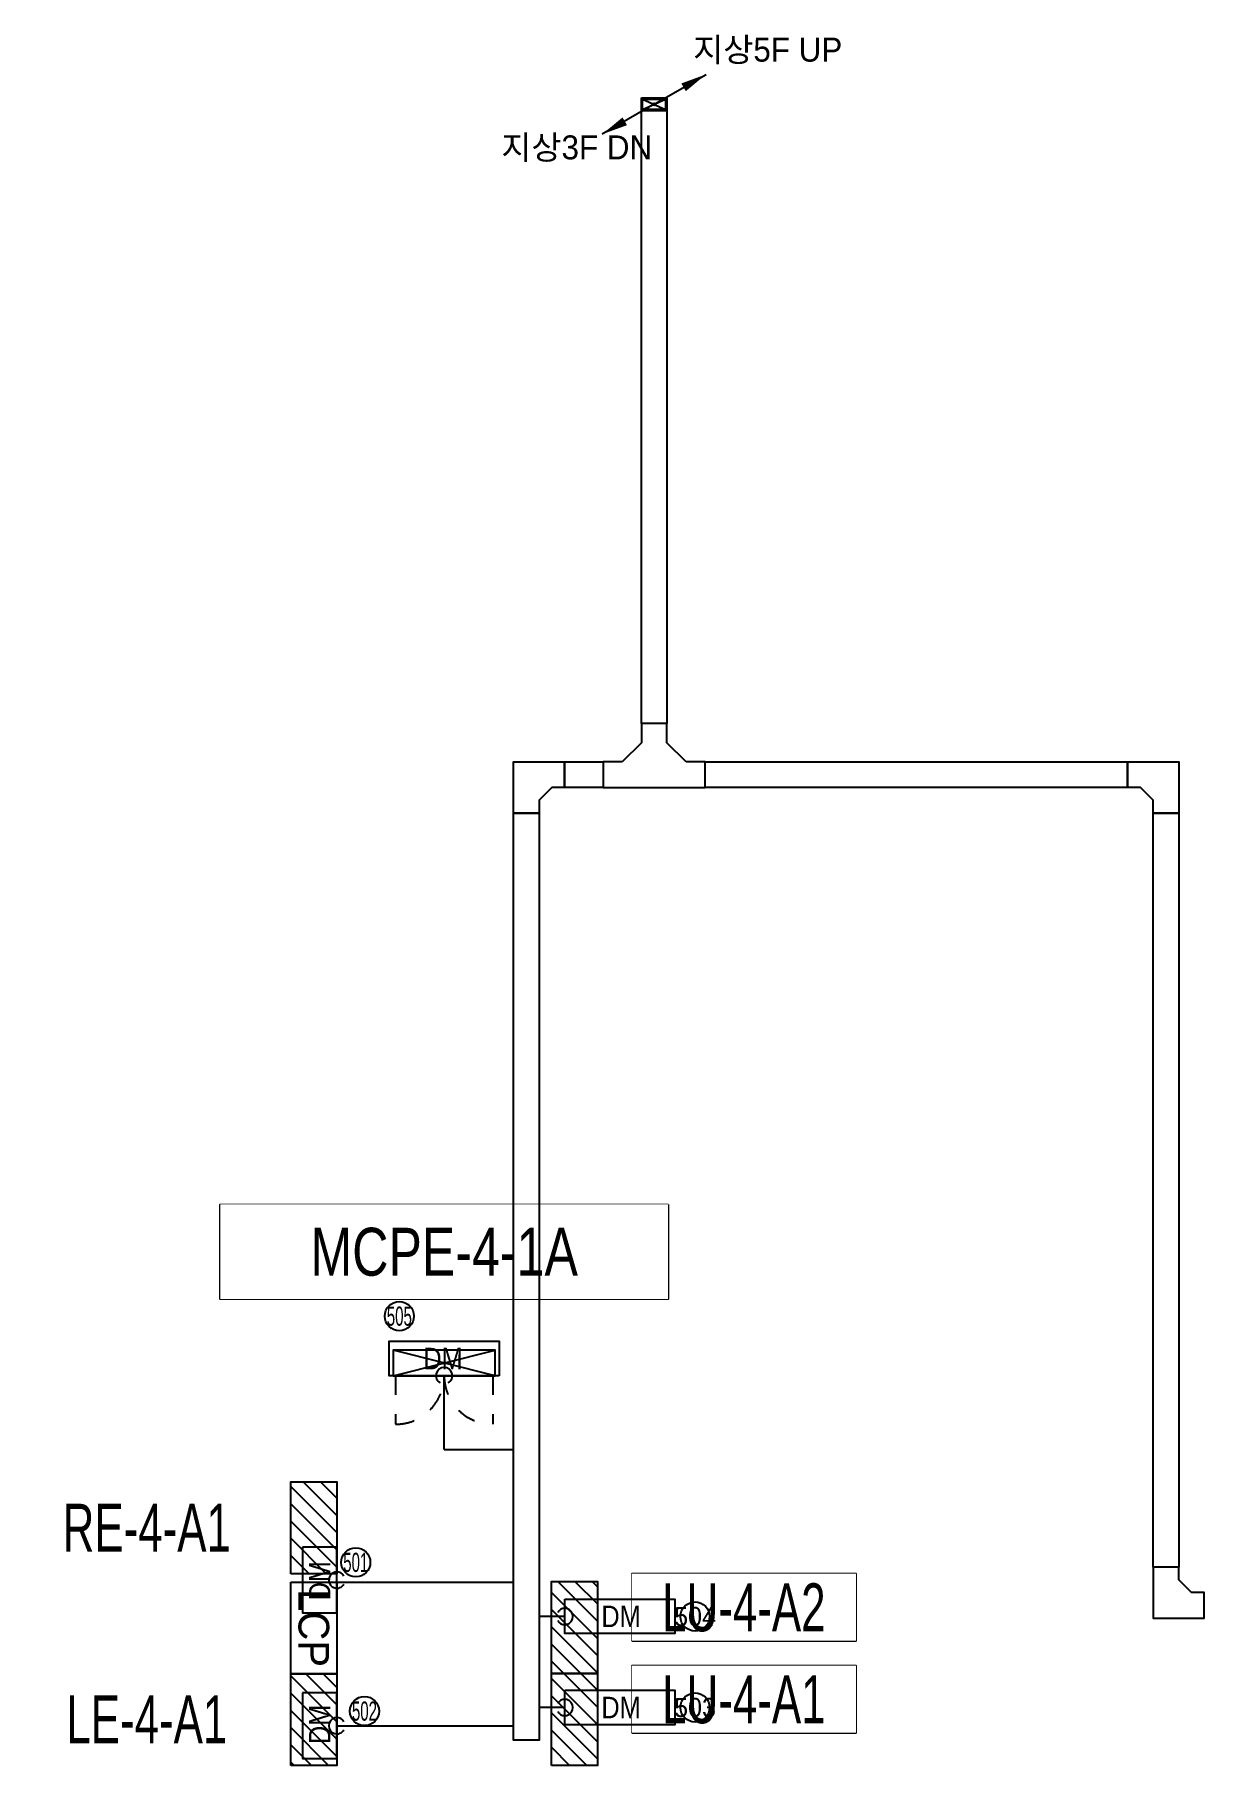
# Model space of a CAD drawing. Header units: millimetres. Extents: x 89450 to 753248, y -530175 to 1209785.
# Drawn here: x 265145 to 274298, y 398500 to 412045 of the extents above; entities that cross this region are included whole.
import ezdxf
from ezdxf.enums import TextEntityAlignment as Align

# ---------------------------------------------------------------- set-up
doc = ezdxf.new("R2010")
doc.units = ezdxf.units.MM
doc.header["$LTSCALE"] = 150
doc.linetypes.add('CONTINOUS', pattern=[0])
doc.linetypes.add('D1', pattern=[3, 1, -1, 1])
for name, color, linetype in [('------01 Distribution Panel', 3, 'Continuous'), ('------01 Distribution Panel_UPS_Emgency', 232, 'Continuous'), ('------01 Motor Control Panel or Center', 4, 'Continuous'), ('------02 Etc Panel', 3, 'Continuous'), ('-----29 Indicator', 1, 'Continuous'), ('-----99 EPMS CABLE DUCT', 4, 'Continuous'), ('-----99 EPMS CONDUIT', 4, 'Continuous'), ('-----99 EPMS DEVICE', 3, 'Continuous')]:
    doc.layers.add(name, color=color, linetype=linetype)
doc.styles.add('ELEC', font='')
doc.styles.get('ELEC').set_extended_font_data('Dotum')

msp = doc.modelspace()

# ---------------------------------------------------------------- texts
at = {"layer": '-----29 Indicator', "style": 'ELEC', "width": 0.6}
for s, p in [('501', (267658, 400089)), ('502', (267726, 398925))]:
    msp.add_text(s, height=150, dxfattribs=at).set_placement(p, align=Align.MIDDLE_CENTER)
at = {"layer": '-----99 EPMS CABLE DUCT', "style": 'ELEC'}
for s, p in [('지상5F UP', (270298, 411834)), ('지상3F DN', (268797, 411069))]:
    msp.add_text(s, height=187.7, dxfattribs=at).set_placement(p)
at = {"layer": '-----99 EPMS DEVICE', "color": 2, "style": 'ELEC', "width": 0.9}
msp.add_text('DM', height=168, dxfattribs=at).set_placement((268341, 401684), align=Align.MIDDLE)
for p in [(267375, 399945), (267375, 398821), (267375, 398821)]:
    msp.add_text('DM', height=168, rotation=90, dxfattribs=at).set_placement(p, align=Align.MIDDLE)

# ---------------------------------------------------------------- blocks, each defined once
blk = doc.blocks.new('A02')
h = blk.add_hatch()
h.set_pattern_fill('ANSI31', color=161, scale=25, style=0)
h.set_pattern_definition([(45, (-2000, -19200), (-56.1266, 56.1266), [])])
h.paths.add_polyline_path([(-300, 300), (-300, 0), (300, 0), (300, 300)])
at = {"color": 161}
blk.add_lwpolyline([(300, 0), (-300, 0), (-300, 300), (300, 300)], close=True, dxfattribs=at)
blk = doc.blocks.new('MCP_EQUIPMENT-2')
at = {"color": 161}
for p, q in [((200, 400), (0, -400)), ((200, -400), (0, 400))]:
    blk.add_line(p, q, dxfattribs=at)
at = {"color": 161, "linetype": 'D1'}
for p, q in [((200, 380), (580, 380)), ((200, -380), (580, -380))]:
    blk.add_line(p, q, dxfattribs=at)
at = {"color": 161}
blk.add_lwpolyline([(200, 400), (0, 400), (0, -400), (200, -400)], close=True, dxfattribs=at)
at = {"color": 161, "linetype": 'D1'}
for centre, start, end in [((200, 380), 270, 0), ((200, -380), 0, 90)]:
    blk.add_arc(centre, 380, start, end, dxfattribs=at)
blk = doc.blocks.new('A07')
at = {"color": 8}
blk.add_lwpolyline([(-300, 0), (-300, 300), (300, 300), (300, 0)], close=True, dxfattribs=at)
at = {"color": 8, "style": 'ELEC'}
blk.add_text('LCP', height=200, rotation=360, dxfattribs=at).set_placement((0, 150), align=Align.MIDDLE)
blk = doc.blocks.new('zw$32E')
for p, q in [((100, 0), (0, 0)), ((0, 0), (0, -400)), ((100, -75), (100, 0)), ((175, -150), (100, -75)), ((250, -150), (175, -150)), ((250, -250), (250, -150)), ((100, -325), (175, -250)), ((175, -250), (250, -250)), ((100, -400), (100, -325)), ((0, -400), (100, -400))]:
    blk.add_line(p, q)

# ---------------------------------------------------------------- linework, layer by layer
at = {"layer": '------01 Distribution Panel_UPS_Emgency', "color": 1, "elevation": 0}
for points in [[(269818, 399475), (271573, 399475), (271573, 400000), (269818, 400000)], [(269818, 398755), (271573, 398755), (271573, 399280), (269818, 399280)]]:
    msp.add_lwpolyline(points, close=True, dxfattribs=at)
at = {"layer": '------01 Motor Control Panel or Center', "linetype": 'CONTINOUS'}
msp.add_lwpolyline([(270102, 402890), (270102, 402150), (266598, 402150), (266598, 402890)], close=True, dxfattribs=at)
at = {"layer": '------02 Etc Panel'}
for p, q in [((267510, 399935), (268892, 399935)), ((267510, 398810), (268892, 398810))]:
    msp.add_line(p, q, dxfattribs=at)
at = {"layer": '-----29 Indicator'}
for centre in [(267658, 400089), (267726, 398925)]:
    msp.add_circle(centre, 114, dxfattribs=at)
at = {"layer": '-----99 EPMS CABLE DUCT'}
for p, q in [((269993, 411500), (270399, 411734)), ((269903, 411540), (270083, 411460)), ((269903, 411460), (270083, 411540)), ((269993, 411500), (269587, 411266))]:
    msp.add_line(p, q, dxfattribs=at)
at = {"layer": '-----99 EPMS CABLE DUCT', "elevation": 0}
for points in [[(270399, 411734, 0, 70, 0), (270223, 411633, 40, 40, 0)], [(269587, 411266, 0, 70, 0), (269763, 411367, 40, 40, 0)]]:
    msp.add_lwpolyline(points, format="xyseb", dxfattribs=at)
for points in [[(269893, 411550), (270093, 411550), (270093, 406653), (269893, 406653)], [(269893, 411550), (270093, 411550), (270093, 411450), (269893, 411450)], [(269903, 411540), (270083, 411540), (270083, 411460), (269903, 411460)], [(269292, 406353), (269593, 406353), (269593, 406153), (269292, 406153)], [(270393, 406353), (273698, 406353), (273698, 406153), (270393, 406153)], [(273898, 405953), (274098, 405953), (274098, 400052), (273898, 400052)]]:
    msp.add_lwpolyline(points, close=True, dxfattribs=at)
for points in [[(269092, 405953), (268892, 405953), (268892, 406353), (269292, 406353), (269292, 406153), (269192, 406153), (269092, 406053), (269092, 405953)], [(273698, 406153), (273698, 406353), (274098, 406353), (274098, 405953), (273898, 405953), (273898, 406053), (273798, 406153), (273698, 406153)], [(273698, 406153), (273698, 406353), (274098, 406353), (274098, 405953), (273898, 405953), (273898, 406053), (273798, 406153), (273698, 406153)], [(274098, 400052), (273898, 400052), (273898, 399652), (274298, 399652), (274298, 399852), (274198, 399852), (274098, 399952), (274098, 400052)]]:
    msp.add_lwpolyline(points, dxfattribs=at)
at = {"layer": '-----99 EPMS CABLE DUCT'}
msp.add_circle((269993, 411500), 10, dxfattribs=at)
at = {"layer": '-----99 EPMS CONDUIT'}
for q in [(268350, 401550), (268892, 400973)]:
    msp.add_line((268350, 400973), q, dxfattribs=at)
for points in [[(269294, 399665, 0), (269092, 399665, 0)], [(269294, 398953, 0), (269092, 398953, 0)]]:
    msp.add_polyline3d(points, dxfattribs=at)
for centre, start, end in [((268350, 401550), 300, 240), ((267510, 399950), 30, 330), ((269294, 399665, 0), 210, 150), ((269294, 398953, 0), 210, 150), ((267510, 398810), 30, 330), ((267510, 398810), 30, 330)]:
    msp.add_arc(centre, 63.8, start, end, dxfattribs=at)
at = {"layer": '-----99 EPMS DEVICE', "color": 2}
msp.add_lwpolyline([(268780, 401550), (267920, 401550), (267920, 401820), (268780, 401820)], close=True, dxfattribs=at)
at = {"layer": '-----99 EPMS DEVICE', "color": 2, "elevation": 0}
for points in [[(267240, 400207), (267240, 399693), (267510, 399693), (267510, 400207)], [(267240, 399067), (267240, 398553), (267510, 398553), (267510, 399067)], [(267240, 399067), (267240, 398553), (267510, 398553), (267510, 399067)]]:
    msp.add_lwpolyline(points, close=True, dxfattribs=at)

# ---------------------------------------------------------------- block references
at = {"layer": '------01 Distribution Panel', "xscale": 1.2, "yscale": 1.2, "zscale": 1.2, "rotation": 270}
for p in [(267150, 400360), (267150, 398860)]:
    msp.add_blockref('A02', p, dxfattribs=at)
at = {"layer": '------01 Distribution Panel_UPS_Emgency', "xscale": 1.2, "yscale": 1.2, "zscale": 1.2, "rotation": 270}
for p in [(269190, 399580), (269190, 398860)]:
    msp.add_blockref('A02', p, dxfattribs=at)
at = {"layer": '------01 Motor Control Panel or Center', "rotation": 270}
msp.add_blockref('MCP_EQUIPMENT-2', (268350, 401750), dxfattribs=at)
at = {"layer": '------02 Etc Panel', "color": 8, "xscale": 1.2, "yscale": 1.2, "zscale": 1.2, "rotation": 270}
msp.add_blockref('A07', (267150, 399575), dxfattribs=at)
at = {"layer": '-----99 EPMS CABLE DUCT', "xscale": 2, "yscale": 2, "zscale": 2, "rotation": 89.99999999999993}
msp.add_blockref('zw$32E', (269593, 406153), dxfattribs=at)

msp.set_redraw_order([(e.dxf.handle, doc.entitydb.next_handle()) for e in msp.query("TEXT MTEXT ATTDEF DIMENSION ARC_DIMENSION")])  # texts and dimensions are drawn at this point

# ---------------------------------------------------------------- wipeouts: each hides what was drawn before it
at = {"color": 1}
for points in [[(265145, 400097), (266900, 400097), (266900, 400622), (265145, 400622)], [(265145, 398597), (266900, 398597), (266900, 399122), (265145, 399122)]]:
    msp.add_wipeout(points, dxfattribs=at).dxf.layer = '------01 Distribution Panel'

# ---------------------------------------------------------------- next in the draw order: texts
at = {"layer": '------01 Distribution Panel', "style": 'ELEC', "width": 0.7}
for s, p in [('RE-4-A1', (266023, 400360)), ('LE-4-A1', (266023, 398860))]:
    msp.add_text(s, height=375, dxfattribs=at).set_placement(p, align=Align.MIDDLE_CENTER)

# ---------------------------------------------------------------- next in the draw order: wipeouts: each hides what was drawn before it
at = {"color": 1}
for points in [[(269818, 399475), (271573, 399475), (271573, 400000), (269818, 400000)], [(269818, 398755), (271573, 398755), (271573, 399280), (269818, 399280)]]:
    msp.add_wipeout(points, dxfattribs=at).dxf.layer = '------01 Distribution Panel_UPS_Emgency'
msp.add_wipeout([(266598, 402890), (270102, 402890), (270102, 402150), (266598, 402150)]).dxf.layer = '------01 Motor Control Panel or Center'

# ---------------------------------------------------------------- next in the draw order: linework, layer by layer
at = {"layer": '-----29 Indicator'}
for centre in [(267999, 402016), (270313, 399665, 0), (270313, 398953, 0)]:
    msp.add_circle(centre, 114, dxfattribs=at)
at = {"layer": '-----99 EPMS CABLE DUCT', "elevation": 0}
msp.add_lwpolyline([(268892, 405953), (269092, 405953), (269092, 398698), (268892, 398698)], close=True, dxfattribs=at)
at = {"layer": '-----99 EPMS DEVICE', "color": 2, "elevation": 0}
for points in [[(269294, 399800), (270154, 399800), (270154, 399531), (269294, 399531)], [(269294, 399088), (270154, 399088), (270154, 398818), (269294, 398818)]]:
    msp.add_lwpolyline(points, close=True, dxfattribs=at)

# ---------------------------------------------------------------- next in the draw order: texts
at = {"layer": '------01 Distribution Panel_UPS_Emgency', "style": 'ELEC', "width": 0.7}
for s, p in [('LU-4-A2', (270695, 399737)), ('LU-4-A1', (270695, 399017))]:
    msp.add_text(s, height=375, dxfattribs=at).set_placement(p, align=Align.MIDDLE_CENTER)
at = {"layer": '------01 Motor Control Panel or Center', "linetype": 'CONTINOUS', "style": 'ELEC', "width": 0.8}
msp.add_text('MCPE-4-1A', height=375, dxfattribs=at).set_placement((268350, 402520), align=Align.MIDDLE)
at = {"layer": '-----29 Indicator', "style": 'ELEC', "width": 0.6}
msp.add_text('505', height=150, dxfattribs=at).set_placement((267999, 402016), align=Align.MIDDLE_CENTER)
at = {"layer": '-----29 Indicator', "style": 'ELEC'}
for s, p in [('504', (270313, 399665, 0)), ('503', (270313, 398953, 0))]:
    msp.add_text(s, height=150, dxfattribs=at).set_placement(p, align=Align.MIDDLE_CENTER)
at = {"layer": '-----99 EPMS DEVICE', "color": 2, "style": 'ELEC', "width": 0.9}
for p in [(269734, 399666, 0), (269734, 398953, 0)]:
    msp.add_text('DM', height=168, dxfattribs=at).set_placement(p, align=Align.MIDDLE)

doc.saveas('drawing.dxf')
